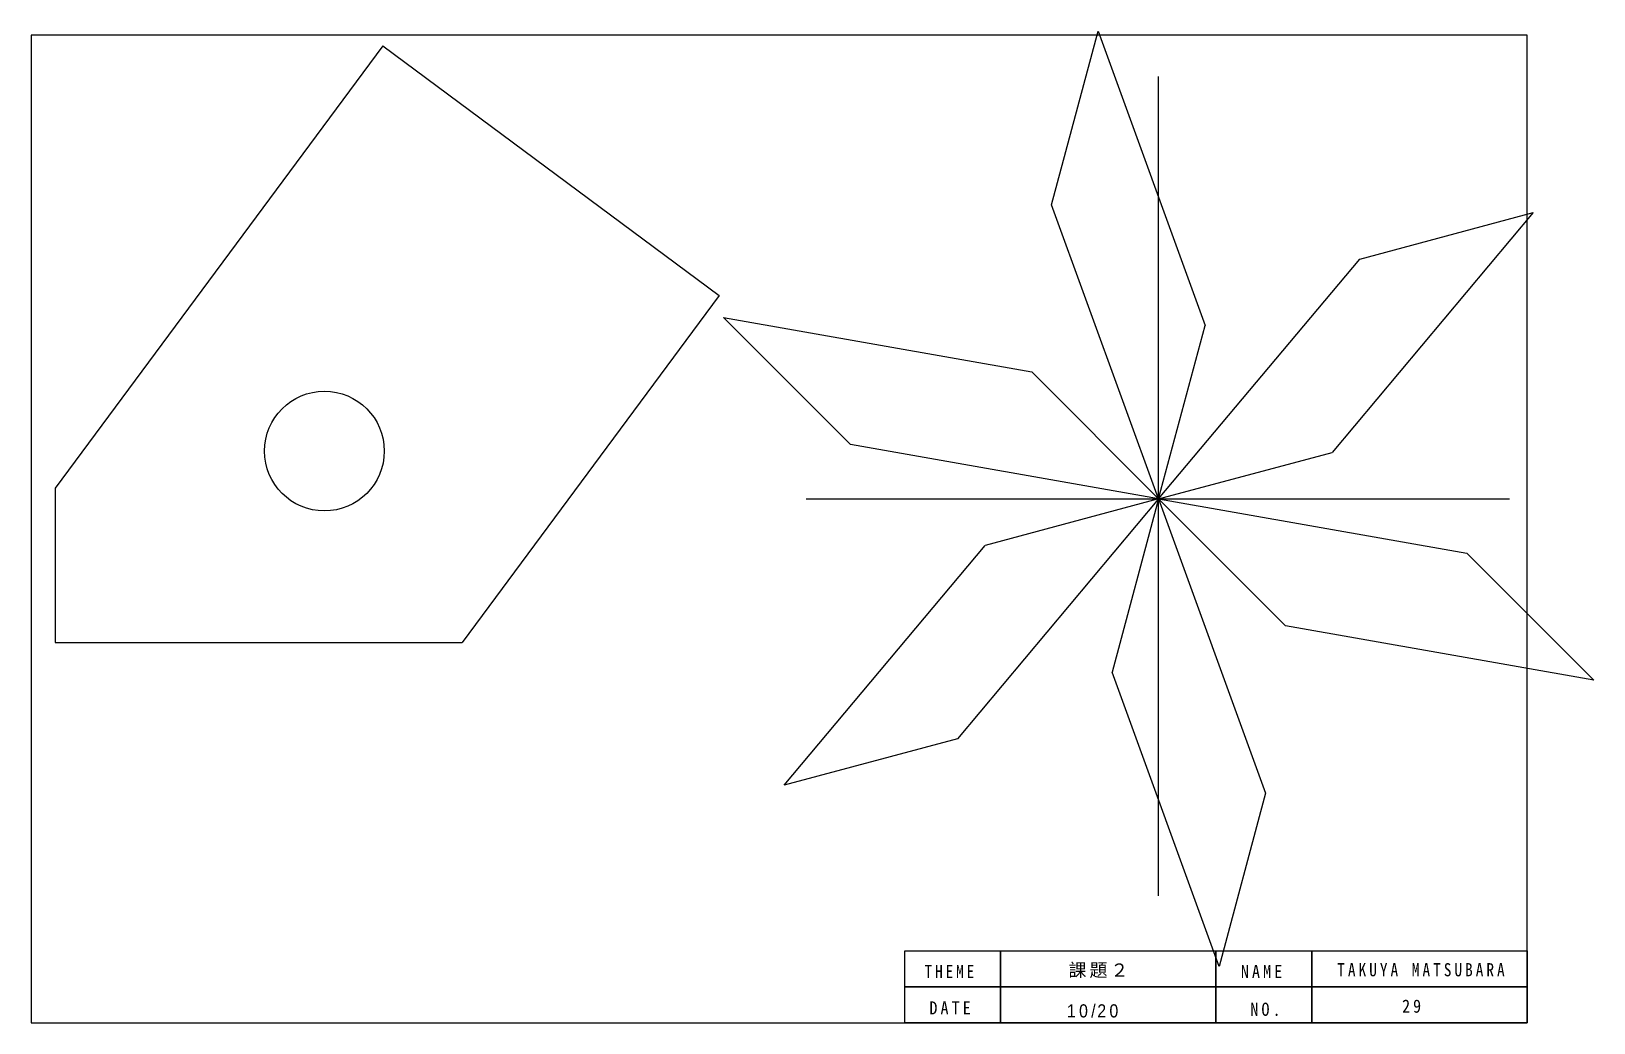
# Model space of a CAD drawing. Units: millimetres on the paper. Extents: x -1924 to 2076, y -2069 to 1931.
# Drawn here: x -129.8 to 131.4, y -77.7 to 87.9 of the extents above; entities that cross this region are included whole.
import ezdxf

# ---------------------------------------------------------------- set-up
doc = ezdxf.new("R2010")
doc.units = ezdxf.units.MM
doc.layers.add('0-0', color=7, linetype='Continuous')
doc.styles.add('HGPｺﾞｼｯｸM', font='')
doc.styles.add('ＭＳ ゴシック', font='')
doc.styles.get('HGPｺﾞｼｯｸM').set_extended_font_data('HGPｺﾞｼｯｸM')
doc.styles.get('ＭＳ ゴシック').set_extended_font_data('MS Gothic')

msp = doc.modelspace()

# ---------------------------------------------------------------- texts
at = {"layer": '0-0', "char_height": 2.199, "attachment_point": 7}
for s, insert, style in [('\\T1.17;課題２', (43.599, -70.286), 'HGPｺﾞｼｯｸM'), ('\\T1.4;\\W0.85;TAKUYA\\~MATSUBARA', (88.519, -70.022), 'ＭＳ ゴシック'), ('\\T1.38;\\W0.85;THEME', (19.553, -70.286), 'ＭＳ ゴシック'), ('\\T1.38;\\W0.9;NAME', (72.4, -70.286), 'ＭＳ ゴシック'), ('\\T1.38;\\W0.9;DATE', (20.346, -76.364), 'ＭＳ ゴシック'), ('\\T1.38;\\W0.9;10/20', (43.335, -76.892), 'HGPｺﾞｼｯｸM'), ('\\T1.38;\\W0.9;NO.', (73.986, -76.628), 'ＭＳ ゴシック'), ('\\T1.36;\\W0.9;29', (99.352, -76.1), 'ＭＳ ゴシック')]:
    msp.add_mtext(s, dxfattribs=dict(at, insert=insert, style=style))

# ---------------------------------------------------------------- linework, layer by layer
at = {"layer": '0-0'}
for p, q in [((-70.992, 85.448), (-14.76, 43.759)), ((58.66, -56.546), (58.66, 80.327)), ((-14.76, 43.759), (-57.76, -14.241)), ((58.66, 9.777), (66.425, 38.754)), ((58.66, 9.777), (37.447, 30.99)), ((58.66, 9.777), (87.638, 17.541)), ((-0.264, 9.777), (117.32, 9.777)), ((58.66, 9.777), (29.682, 2.012)), ((58.66, 9.777), (50.896, -19.201)), ((58.66, 9.777), (79.873, -11.437)), ((-125.76, -14.241), (-57.76, -14.241))]:
    msp.add_line(p, q, dxfattribs=at)
for points in [[(-129.756, -77.744), (120.244, -77.744), (120.244, 87.256), (-129.756, 87.256)], [(32.244, -71.744), (16.244, -71.744), (16.244, -65.744), (32.244, -65.744)], [(68.244, -71.744), (32.244, -71.744), (32.244, -65.744), (68.244, -65.744)], [(84.244, -71.744), (68.244, -71.744), (68.244, -65.744), (84.244, -65.744)], [(120.244, -71.744), (84.244, -71.744), (84.244, -65.744), (120.244, -65.744)], [(32.244, -77.744), (16.244, -77.744), (16.244, -71.744), (32.244, -71.744)], [(68.244, -77.744), (32.244, -77.744), (32.244, -71.744), (68.244, -71.744)], [(84.244, -77.744), (68.244, -77.744), (68.244, -71.744), (84.244, -71.744)], [(120.244, -77.744), (84.244, -77.744), (84.244, -71.744), (120.244, -71.744)]]:
    msp.add_lwpolyline(points, close=True, dxfattribs=at)
for points in [[(58.66, 9.777), (40.771, 58.926), (48.536, 87.904), (66.425, 38.754)], [(-70.992, 85.448), (-125.76, 11.575), (-125.76, -14.241)], [(58.66, 9.777), (92.28, 49.843), (121.258, 57.608), (87.638, 17.541)], [(58.66, 9.777), (7.151, 18.859), (-14.062, 40.072), (37.447, 30.99)], [(58.66, 9.777), (25.04, -30.29), (-3.938, -38.055), (29.682, 2.012)], [(58.66, 9.777), (76.549, -39.372), (68.784, -68.35), (50.896, -19.201)], [(58.66, 9.777), (110.169, 0.694), (131.382, -20.519), (79.873, -11.437)]]:
    msp.add_lwpolyline(points, dxfattribs=at)
for centre, radius in [((75.571, -69.23), 2000), ((-80.76, 17.759), 10)]:
    msp.add_circle(centre, radius, dxfattribs=at)

msp.set_redraw_order([(e.dxf.handle, doc.entitydb.next_handle()) for e in msp.query("TEXT MTEXT ATTDEF DIMENSION ARC_DIMENSION")])  # texts and dimensions are drawn at this point

doc.saveas('drawing.dxf')
